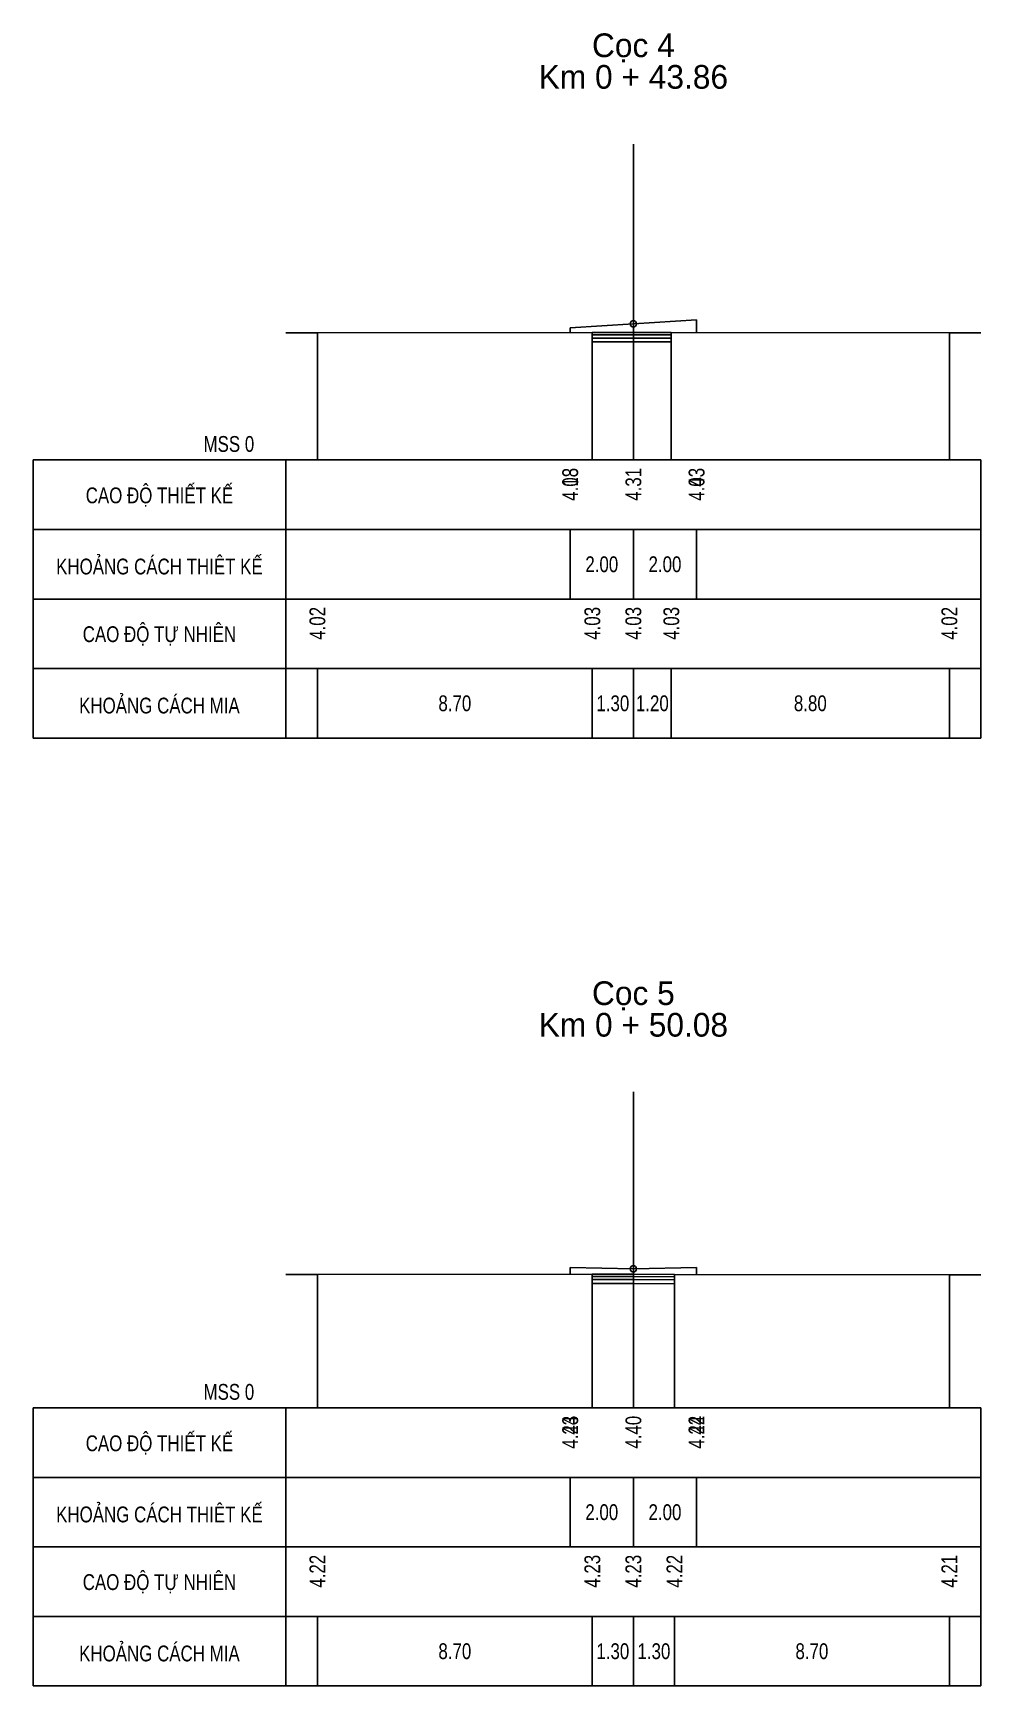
# Model space of a CAD drawing. Header units: inches. Extents: x 261 to 651, y -252 to 113.
# Drawn here: x 621 to 651, y -252 to -199.7 of the extents above; entities that cross this region are included whole.
import ezdxf
from ezdxf.enums import TextEntityAlignment as Align

# ---------------------------------------------------------------- set-up
doc = ezdxf.new("R2010")
doc.units = ezdxf.units.IN
doc.header["$MEASUREMENT"] = 0
for name, color, linetype in [('Bang TN tu nhien', 3, 'Continuous'), ('Duong cu', 8, 'Continuous'), ('Duong do thiet ke', 2, 'Continuous'), ('Duong dong trac ngang tu nhien', 9, 'Continuous'), ('Mat duong PD 1', 1, 'Continuous'), ('Taluy', 1, 'Continuous'), ('Trac ngang tu nhien', 3, 'Continuous'), ('TracNgang', 7, 'Continuous')]:
    doc.layers.add(name, color=color, linetype=linetype)
doc.styles.add('BangTN', font='viet buddy.shx', dxfattribs={"width": 0.8})

msp = doc.modelspace()

# ---------------------------------------------------------------- texts
at = {"layer": 'Bang TN tu nhien', "color": 3, "style": 'BangTN', "width": 0.8}
for s, p in [('CAO ĐỘ THIẾT KẾ', (624.997, -214.298)), ('KHOẢNG CÁCH THIÊT KẾ', (624.997, -216.498)), ('CAO ĐỘ TỰ NHIÊN', (624.997, -218.698)), ('KHOẢNG CÁCH MIA', (624.997, -220.898)), ('CAO ĐỘ THIẾT KẾ', (624.997, -244.298)), ('KHOẢNG CÁCH THIÊT KẾ', (624.997, -246.498)), ('CAO ĐỘ TỰ NHIÊN', (624.997, -248.698)), ('KHOẢNG CÁCH MIA', (624.997, -250.898))]:
    msp.add_text(s, height=0.5, dxfattribs=at).set_placement(p, align=Align.MIDDLE)
at = {"layer": 'Trac ngang tu nhien', "color": 3, "style": 'BangTN'}
for s, p in [('Cọc 4', (639.997, -200.448)), ('Km 0 + 43.86', (639.997, -201.448)), ('Cọc 5', (639.997, -230.448)), ('Km 0 + 50.08', (639.997, -231.448))]:
    msp.add_text(s, height=0.75, dxfattribs=at).set_placement(p, align=Align.CENTER)
at = {"layer": 'Trac ngang tu nhien', "color": 3, "char_height": 0.5, "attachment_point": 9, "style": 'BangTN'}
for insert in [(627.997, -212.948), (627.997, -242.948)]:
    msp.add_mtext('MSS 0', dxfattribs=dict(at, insert=insert))
at = {"layer": 'TracNgang', "color": 2, "style": 'BangTN', "width": 0.8}
for s, p in [('4.03', (637.997, -213.448)), ('4.18', (637.997, -213.448)), ('4.31', (639.997, -213.448)), ('4.43', (641.997, -213.448)), ('4.03', (641.997, -213.448)), ('4.23', (637.997, -243.448)), ('4.44', (637.997, -243.448)), ('4.40', (639.997, -243.448)), ('4.22', (641.997, -243.448)), ('4.44', (641.997, -243.448))]:
    msp.add_text(s, height=0.5, rotation=90, dxfattribs=at).set_placement(p, align=Align.MIDDLE_RIGHT)
for p in [(638.997, -216.498), (640.997, -216.498), (638.997, -246.498), (640.997, -246.498)]:
    msp.add_text('2.00', height=0.5, dxfattribs=at).set_placement(p, align=Align.MIDDLE)
at = {"layer": 'TracNgang', "color": 3, "style": 'BangTN', "width": 0.8}
for s, p in [('4.02', (629.997, -217.848)), ('4.03', (638.697, -217.848)), ('4.03', (639.997, -217.848)), ('4.03', (641.197, -217.848)), ('4.02', (649.997, -217.848)), ('4.22', (629.997, -247.848)), ('4.23', (638.697, -247.848)), ('4.23', (639.997, -247.848)), ('4.22', (641.297, -247.848)), ('4.21', (649.997, -247.848))]:
    msp.add_text(s, height=0.5, rotation=90, dxfattribs=at).set_placement(p, align=Align.MIDDLE_RIGHT)
for s, p in [('8.70', (634.347, -220.898)), ('1.30', (639.347, -220.898)), ('1.20', (640.597, -220.898)), ('8.80', (645.597, -220.898)), ('8.70', (634.347, -250.898)), ('1.30', (639.347, -250.898)), ('1.30', (640.647, -250.898)), ('8.70', (645.647, -250.898))]:
    msp.add_text(s, height=0.5, dxfattribs=at).set_placement(p, align=Align.MIDDLE)

# ---------------------------------------------------------------- linework, layer by layer
at = {"layer": 'Bang TN tu nhien', "color": 3}
for p, q in [((639.997, -203.198), (639.997, -213.198)), ((620.997, -213.198), (620.997, -221.998)), ((620.997, -213.198), (650.997, -213.198)), ((628.997, -213.198), (628.997, -221.998)), ((650.997, -213.198), (650.997, -221.998)), ((620.997, -215.398), (650.997, -215.398)), ((620.997, -217.598), (650.997, -217.598)), ((620.997, -219.798), (650.997, -219.798)), ((620.997, -221.998), (650.997, -221.998)), ((639.997, -233.198), (639.997, -243.198)), ((620.997, -243.198), (620.997, -251.998)), ((620.997, -243.198), (650.997, -243.198)), ((628.997, -243.198), (628.997, -251.998)), ((650.997, -243.198), (650.997, -251.998)), ((620.997, -245.398), (650.997, -245.398)), ((620.997, -247.598), (650.997, -247.598)), ((620.997, -249.798), (650.997, -249.798)), ((620.997, -251.998), (650.997, -251.998))]:
    msp.add_line(p, q, dxfattribs=at)
at = {"layer": 'Duong cu'}
for points in [[(638.697, -209.168), (638.697, -209.458), (639.997, -209.458), (641.197, -209.458), (641.197, -209.168)], [(638.697, -209.238), (639.997, -209.238), (641.197, -209.238)], [(638.697, -209.338), (639.997, -209.338), (641.197, -209.338)], [(638.697, -238.968), (638.697, -239.258), (639.997, -239.258), (641.297, -239.268), (641.297, -238.978)], [(638.697, -239.038), (639.997, -239.038), (641.297, -239.048)], [(638.697, -239.138), (639.997, -239.138), (641.297, -239.148)]]:
    msp.add_lwpolyline(points, dxfattribs=at)
at = {"layer": 'Duong do thiet ke', "color": 1}
for centre in [(639.997, -208.891), (639.997, -238.798)]:
    msp.add_circle(centre, 0.1, dxfattribs=at)
at = {"layer": 'Duong dong trac ngang tu nhien', "color": 8}
for p, q in [((629.997, -209.174), (629.997, -213.198)), ((638.697, -209.168), (638.697, -213.198)), ((639.997, -209.168), (639.997, -213.198)), ((641.197, -209.168), (641.197, -213.198)), ((649.997, -209.174), (649.997, -213.198)), ((629.997, -238.974), (629.997, -243.198)), ((638.697, -238.968), (638.697, -243.198)), ((639.997, -238.968), (639.997, -243.198)), ((641.297, -238.978), (641.297, -243.198)), ((649.997, -238.984), (649.997, -243.198))]:
    msp.add_line(p, q, dxfattribs=at)
at = {"layer": 'Mat duong PD 1'}
for points in [[(639.997, -208.891), (637.997, -209.019)], [(639.997, -208.891), (641.997, -208.763)], [(639.997, -238.798), (637.997, -238.758)], [(639.997, -238.798), (641.997, -238.758)]]:
    msp.add_lwpolyline(points, dxfattribs=at)
at = {"layer": 'Taluy'}
for points in [[(637.997, -209.019), (637.997, -209.168), (637.997, -209.168)], [(641.997, -208.763), (641.997, -209.168)], [(637.997, -238.758), (637.997, -238.968), (637.997, -238.968)], [(641.997, -238.758), (641.997, -238.978), (641.997, -238.978)]]:
    msp.add_lwpolyline(points, dxfattribs=at)
at = {"layer": 'Trac ngang tu nhien', "color": 3}
for points in [[(628.997, -209.175), (629.997, -209.174), (638.697, -209.168), (639.997, -209.168), (641.197, -209.168), (649.997, -209.174), (650.997, -209.175)], [(628.997, -238.975), (629.997, -238.974), (638.697, -238.968), (639.997, -238.968), (641.297, -238.978), (649.997, -238.984), (650.997, -238.985)]]:
    msp.add_lwpolyline(points, dxfattribs=at)
at = {"layer": 'TracNgang', "color": 2}
for p, q in [((637.997, -217.598), (637.997, -215.398)), ((639.997, -217.598), (639.997, -215.398)), ((641.997, -217.598), (641.997, -215.398)), ((637.997, -247.598), (637.997, -245.398)), ((639.997, -247.598), (639.997, -245.398)), ((641.997, -247.598), (641.997, -245.398))]:
    msp.add_line(p, q, dxfattribs=at)
at = {"layer": 'TracNgang', "color": 3}
for p, q in [((629.997, -221.998), (629.997, -219.798)), ((638.697, -221.998), (638.697, -219.798)), ((639.997, -221.998), (639.997, -219.798)), ((641.197, -221.998), (641.197, -219.798)), ((649.997, -221.998), (649.997, -219.798)), ((629.997, -251.998), (629.997, -249.798)), ((638.697, -251.998), (638.697, -249.798)), ((639.997, -251.998), (639.997, -249.798)), ((641.297, -251.998), (641.297, -249.798)), ((649.997, -251.998), (649.997, -249.798))]:
    msp.add_line(p, q, dxfattribs=at)

msp.set_redraw_order([(e.dxf.handle, doc.entitydb.next_handle()) for e in msp.query("TEXT MTEXT ATTDEF DIMENSION ARC_DIMENSION")])  # texts and dimensions are drawn at this point

doc.saveas('drawing.dxf')
